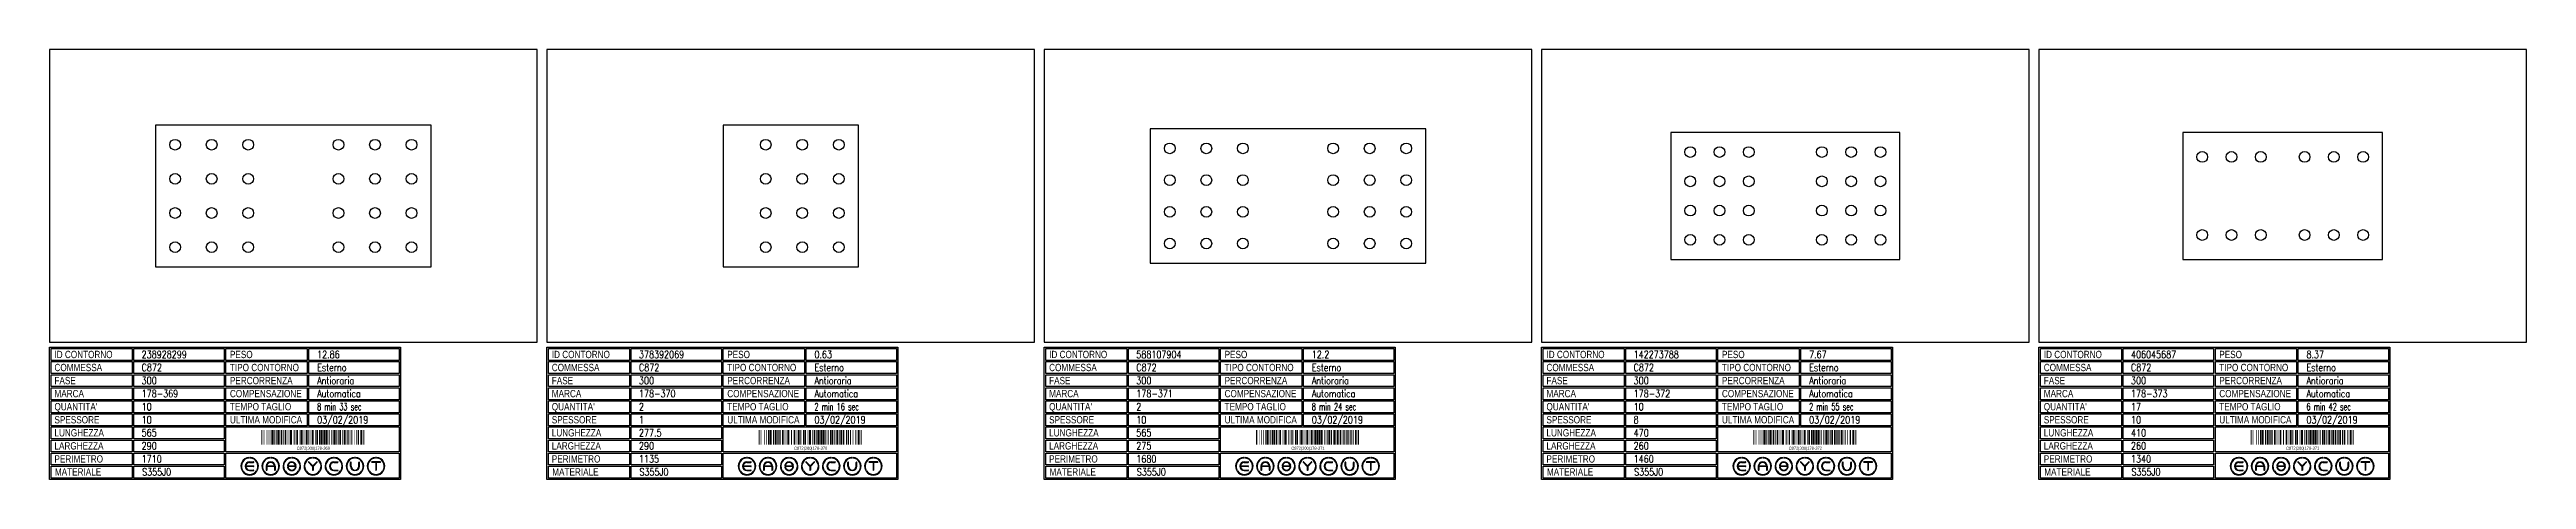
# Model space of a CAD drawing. Header units: millimetres. Extents: x 10000 to 53102, y 10000 to 35064.
# Drawn here: x 10000 to 15080, y 13242 to 14123 of the extents above; entities that cross this region are included whole.
import ezdxf
from ezdxf.enums import TextEntityAlignment as Align

# ---------------------------------------------------------------- set-up
doc = ezdxf.new("R2010")
doc.units = ezdxf.units.MM
doc.styles.add('EasyCutStyle', font='romans.shx', dxfattribs={"width": 0.8})
doc.styles.add('EasyCutStyle1', font='arial.ttf', dxfattribs={"width": 0.8})

# ---------------------------------------------------------------- blocks, each defined once
blk = doc.blocks.new('BlockShape01')
at = {"color": 253}
blk.add_lwpolyline([(0, 0), (720, 0), (720, -271), (0, -271)], close=True, dxfattribs=at)
at = {"color": 2}
for points in [[(3, -2.9), (169.3, -2.9), (169.3, -27.3), (3, -27.3)], [(3, -2.9), (169.3, -2.9), (169.3, -27.3), (3, -27.3)], [(3, -29.6), (169.3, -29.6), (169.3, -54), (3, -54)], [(361.9, -2.9), (528.3, -2.9), (528.3, -27.3), (361.9, -27.3)], [(361.9, -29.6), (528.3, -29.6), (528.3, -54), (361.9, -54)], [(3, -56.4), (169.3, -56.4), (169.3, -80.8), (3, -80.8)], [(3, -83.1), (169.3, -83.1), (169.3, -107.6), (3, -107.6)], [(361.9, -56.4), (528.3, -56.4), (528.3, -80.8), (361.9, -80.8)], [(361.9, -83.1), (528.3, -83.1), (528.3, -107.6), (361.9, -107.6)], [(3, -109.9), (169.3, -109.9), (169.3, -134.3), (3, -134.3)], [(3, -136.7), (169.3, -136.7), (169.3, -161.1), (3, -161.1)], [(361.9, -109.9), (528.3, -109.9), (528.3, -134.3), (361.9, -134.3)], [(361.9, -136.7), (528.3, -136.7), (528.3, -161.1), (361.9, -161.1)], [(3, -163.4), (169.3, -163.4), (169.3, -187.9), (3, -187.9)], [(3, -190.2), (169.3, -190.2), (169.3, -214.6), (3, -214.6)], [(3, -217), (169.3, -217), (169.3, -241.4), (3, -241.4)], [(3, -243.7), (169.3, -243.7), (169.3, -268.1), (3, -268.1)]]:
    blk.add_lwpolyline(points, close=True, dxfattribs=at)
at = {"color": 1}
for points in [[(172.7, -2.9), (358.1, -2.9), (358.1, -27.3), (172.7, -27.3)], [(172.7, -29.6), (358.1, -29.6), (358.1, -54), (172.7, -54)], [(531.6, -2.9), (717, -2.9), (717, -27.3), (531.6, -27.3)], [(531.6, -29.6), (717, -29.6), (717, -54), (531.6, -54)], [(172.7, -56.4), (358.1, -56.4), (358.1, -80.8), (172.7, -80.8)], [(172.7, -83.1), (358.1, -83.1), (358.1, -107.6), (172.7, -107.6)], [(531.6, -56.4), (717, -56.4), (717, -80.8), (531.6, -80.8)], [(531.6, -83.1), (717, -83.1), (717, -107.6), (531.6, -107.6)], [(172.7, -109.9), (358.1, -109.9), (358.1, -134.3), (172.7, -134.3)], [(172.7, -136.7), (358.1, -136.7), (358.1, -161.1), (172.7, -161.1)], [(531.6, -109.9), (717, -109.9), (717, -134.3), (531.6, -134.3)], [(531.6, -136.7), (717, -136.7), (717, -161.1), (531.6, -161.1)], [(172.7, -163.4), (358.1, -163.4), (358.1, -187.9), (172.7, -187.9)], [(172.7, -190.2), (358.1, -190.2), (358.1, -214.6), (172.7, -214.6)], [(361.9, -163.4), (717, -163.4), (717, -214.6), (361.9, -214.6)], [(172.7, -217), (358.1, -217), (358.1, -241.4), (172.7, -241.4)], [(172.7, -243.7), (358.1, -243.7), (358.1, -268.1), (172.7, -268.1)], [(361.9, -217), (717, -217), (717, -268.1), (361.9, -268.1)]]:
    blk.add_lwpolyline(points, close=True, dxfattribs=at)
at = {"color": 161, "style": 'EasyCutStyle1', "width": 0.8}
for s, p in [('COMMESSA', (10.1, -49.1)), ('ID CONTORNO', (10.1, -22.4)), ('TIPO CONTORNO', (370, -49.1)), ('PESO', (370, -22.4)), ('FASE', (10.1, -75.9)), ('MARCA', (10.1, -102.6)), ('COMPENSAZIONE', (370, -102.6)), ('PERCORRENZA', (370, -75.9)), ("QUANTITA'", (10.1, -129.4)), ('SPESSORE', (10.1, -156.2)), ('TEMPO TAGLIO', (370, -129.4)), ('ULTIMA MODIFICA', (370, -156.2)), ('LUNGHEZZA', (10.1, -182.9)), ('LARGHEZZA', (10.1, -209.7)), ('PERIMETRO', (10.1, -236.5)), ('MATERIALE', (11, -263.2))]:
    blk.add_text(s, height=15, dxfattribs=at).set_placement(p)
at = {"style": 'EasyCutStyle'}
for tag, p, width in [('ORDERSHAPE', (188.9, -49.1), 0.8), ('IDSHAPE', (188.9, -22.4), 0.8), ('TYPESHAPE', (548.8, -49.1), 0.8), ('WEIGTHSHAPE', (548.8, -22.4), 0.8), ('PHASESHAPE', (188.9, -75.9), 0.8), ('MKSHAPE', (188.9, -102.6), 0.8), ('JOUSHAPE', (548.8, -75.9), 0.8), ('COMPSHAPE', (548.8, -102.6), 0.8), ('TKSHAPE', (188.9, -156.2), 0.8), ('QTASHAPE', (188.9, -129.4), 0.8), ('TIMECUTSHAPE', (548.8, -129.4), 0.65), ('LASTMODIFYSHAPE', (548.8, -156.2), 0.8), ('LENGTHSHAPE', (188.9, -182.9), 0.8), ('HEIGHTSHAPE', (188.9, -209.7), 0.8), ('PERIMETERSHAPE', (188.9, -236.5), 0.8), ('MATSHAPE', (189.8, -263.2), 0.8)]:
    blk.add_attdef(tag, p, '', height=15, dxfattribs=dict(at, width=width))
blk = doc.blocks.new('Logo')
for color, points in [(140, [(-144.9, -7.2, -1), (-145.9, -7.6, -0.520567), (-131.2, 17.9, -1), (-131.1, 16.9, 0.520567)]), (256, [(-121.7, 0.5), (-137.5, 0.5, -0.394366), (-129.6, 7.9), (-121.7, 7.9, 1), (-121.7, 9), (-129.6, 9, 1), (-129.6, -9), (-121.7, -9, 1), (-121.7, -7.9), (-129.6, -7.9, -0.394366), (-137.5, -0.5), (-121.7, -0.5, 1)]), (140, [(-114.3, -7.2, 1), (-113.3, -7.6, 0.520567), (-128, 17.9, 0.916853), (-128.2, 16.9, 0.043377), (-128.1, 16.9, -0.520567)]), (140, [(-101.7, -7.2, -1), (-102.7, -7.6, -0.520567), (-88, 17.9, -1), (-87.9, 16.9, 0.520567)]), (140, [(-71.1, -7.2, 1), (-70.1, -7.6, 0.520567), (-84.8, 17.9, 1), (-84.9, 16.9, -0.520567)]), (140, [(-58.5, -7.2, -1), (-59.5, -7.6, -0.520567), (-44.8, 17.9, -1), (-44.7, 16.9, 0.520567)]), (256, [(-36.6, -0.5, -0.486114), (-35.5, -1.9, -0.776377), (-50.9, -2, 1), (-51.9, -2.3, 0.776377), (-34.5, -2.1, 0.486114), (-36.6, 0.5), (-49.8, 0.5, -0.486114), (-50.9, 1.9, -0.776377), (-35.5, 2, 1), (-34.5, 2.3, 0.776377), (-51.9, 2.1, 0.486114), (-49.8, -0.5)]), (140, [(-27.9, -7.2, 1), (-26.9, -7.6, 0.520567), (-41.6, 17.9, 1), (-41.7, 16.9, -0.520567)]), (140, [(-15.3, -7.2, -1), (-16.3, -7.6, -0.520567), (-1.6, 17.9, -1), (-1.5, 16.9, 0.520567)]), (256, [(0, 0.8), (-8.1, 8.8, 1), (-8.8, 8.1), (-0.5, -0.2), (-0.5, -7.9, 1), (0.5, -7.9), (0.5, -0.2), (8.8, 8.1, 1), (8.1, 8.8)]), (140, [(15.3, -7.2, 1), (16.3, -7.6, 0.520567), (1.6, 17.9, 1), (1.5, 16.9, -0.520567)]), (140, [(27.9, -7.2, -1), (26.9, -7.6, -0.520567), (41.6, 17.9, -1), (41.7, 16.9, 0.520567)]), (256, [(43.2, -9), (51.1, -9, 1), (51.1, -7.9), (43.2, -7.9, -1), (43.2, 7.9), (51.1, 7.9, 1), (51.1, 9), (43.2, 9, 1)]), (140, [(58.5, -7.2, 1), (59.5, -7.6, 0.520567), (44.8, 17.9, 1), (44.7, 16.9, -0.520567)]), (140, [(71.1, -7.2, -1), (70.1, -7.6, -0.520567), (84.8, 17.9, -1), (84.9, 16.9, 0.520567)]), (256, [(78.5, 0), (78.5, 7.9, 1), (77.4, 7.9), (77.4, 0, 1), (95.4, 0), (95.4, 7.9, 1), (94.3, 7.9), (94.3, 0, -1)]), (140, [(101.7, -7.2, 1), (102.7, -7.6, 0.520567), (88, 17.9, 1), (87.9, 16.9, -0.520567)]), (140, [(114.3, -7.2, -1), (113.3, -7.6, -0.520567), (128, 17.9, -1), (128.1, 16.9, 0.520567)]), (256, [(121.1, 9, 1), (121.1, 7.9), (129.1, 7.9), (129.1, -7.9, 1), (130.1, -7.9), (130.1, 7.9), (138.1, 7.9, 1), (138.1, 9)]), (140, [(144.9, -7.2, 1), (145.9, -7.6, 0.520567), (131.2, 17.9, 1), (131.1, 16.9, -0.520567)]), (140, [(-114.9, -10.3, 1), (-115.7, -9.7, -0.520567), (-143.5, -9.7, 1), (-144.3, -10.3, 0.520567)]), (140, [(-71.7, -10.3, 1), (-72.5, -9.7, -0.520567), (-100.3, -9.7, 1), (-101.1, -10.3, 0.520567)]), (140, [(-28.5, -10.3, 1), (-29.3, -9.7, -0.520567), (-57.1, -9.7, 1), (-57.9, -10.3, 0.520567)]), (140, [(14.7, -10.3, 1), (13.9, -9.7, -0.520567), (-13.9, -9.7, 1), (-14.7, -10.3, 0.520567)]), (140, [(57.9, -10.3, 1), (57.1, -9.7, -0.520567), (29.3, -9.7, 1), (28.5, -10.3, 0.520567)]), (140, [(101.1, -10.3, 1), (100.3, -9.7, -0.520567), (72.5, -9.7, 1), (71.7, -10.3, 0.520567)]), (140, [(144.3, -10.3, 1), (143.5, -9.7, -0.520567), (115.7, -9.7, 1), (114.9, -10.3, 0.520567)])]:
    blk.add_hatch(color=color).paths.add_polyline_path(points)
h = blk.add_hatch(color=256)
h.paths.add_polyline_path([(-78.5, -0.5), (-78.5, -7.9, 1), (-77.4, -7.9), (-77.4, 0, 1), (-95.4, 0), (-95.4, -7.9, 1), (-94.3, -7.9), (-94.3, -0.5)])
h.paths.add_polyline_path([(-94.3, 0.5, -0.933992), (-78.5, 0.5)], flags=16)
for p, q in [((-121.7, 0.5), (-137.5, 0.5)), ((-129.6, 9), (-121.7, 9)), ((-129.6, 7.9), (-121.7, 7.9)), ((-95.4, 0), (-95.4, -7.9)), ((-78.5, 0.5), (-94.3, 0.5)), ((-77.4, 0), (-77.4, -7.9)), ((-36.6, 0.5), (-49.8, 0.5)), ((-0.5, -0.2), (-8.8, 8.1)), ((0, 0.8), (-8.1, 8.8)), ((0, 0.8), (8.1, 8.8)), ((0.5, -0.2), (8.8, 8.1)), ((43.2, 9), (51.1, 9)), ((43.2, 7.9), (51.1, 7.9)), ((77.4, 0), (77.4, 7.9)), ((78.5, 0), (78.5, 7.9)), ((94.3, 0), (94.3, 7.9)), ((95.4, 0), (95.4, 7.9)), ((138.1, 9), (121.1, 9)), ((129.1, 7.9), (121.1, 7.9)), ((129.1, 7.9), (129.1, -7.9)), ((130.1, 7.9), (130.1, -7.9)), ((138.1, 7.9), (130.1, 7.9)), ((-121.7, -0.5), (-137.5, -0.5)), ((-129.6, -7.9), (-121.7, -7.9)), ((-129.6, -9), (-121.7, -9)), ((-94.3, -0.5), (-94.3, -7.9)), ((-78.5, -0.5), (-94.3, -0.5)), ((-78.5, -0.5), (-78.5, -7.9)), ((-36.6, -0.5), (-49.8, -0.5)), ((-0.5, -0.2), (-0.5, -7.9)), ((0.5, -0.2), (0.5, -7.9)), ((43.2, -7.9), (51.1, -7.9)), ((43.2, -9), (51.1, -9))]:
    blk.add_line(p, q)
at = {"color": 140}
for centre, radius, start, end in [((-129.6, 0), 18, 95, 205), ((-129.6, 0), 16.9, 95, 205), ((-131.1, 17.4), 0.54, 275, 95), ((-128.1, 17.4), 0.54, 85, 265), ((-129.6, 0), 16.9, 335, 85), ((-129.6, 0), 18, 335, 85), ((-86.4, 0), 18, 95, 205), ((-86.4, 0), 16.9, 95, 205), ((-87.9, 17.4), 0.54, 275, 95), ((-84.9, 17.4), 0.54, 85, 265), ((-86.4, 0), 16.9, 335, 85), ((-86.4, 0), 18, 335, 85), ((-43.2, 0), 18, 95, 205), ((-43.2, 0), 16.9, 95, 205), ((-44.7, 17.4), 0.54, 275, 95), ((-41.7, 17.4), 0.54, 85, 265), ((-43.2, 0), 16.9, 335, 85), ((-43.2, 0), 18, 335, 85), ((0, 0), 18, 95, 205), ((0, 0), 16.9, 95, 205), ((-1.5, 17.4), 0.54, 275, 95), ((1.5, 17.4), 0.54, 85, 265), ((0, 0), 16.9, 335, 85), ((0, 0), 18, 335, 85), ((43.2, 0), 18, 95, 205), ((43.2, 0), 16.9, 95, 205), ((41.7, 17.4), 0.54, 275, 95), ((44.7, 17.4), 0.54, 85, 265), ((43.2, 0), 16.9, 335, 85), ((43.2, 0), 18, 335, 85), ((86.4, 0), 18, 95, 205), ((86.4, 0), 16.9, 95, 205), ((84.9, 17.4), 0.54, 275, 95), ((87.9, 17.4), 0.54, 85, 265), ((86.4, 0), 16.9, 335, 85), ((86.4, 0), 18, 335, 85), ((129.6, 0), 18, 95, 205), ((129.6, 0), 16.9, 95, 205), ((128.1, 17.4), 0.54, 275, 95), ((131.1, 17.4), 0.54, 85, 265), ((129.6, 0), 16.9, 335, 85), ((129.6, 0), 18, 335, 85), ((-145.4, -7.4), 0.54, 205, 25), ((-143.9, -10), 0.54, 35, 215), ((-129.6, 0), 18, 215, 325), ((-129.6, 0), 16.9, 215, 325), ((-115.3, -10), 0.54, 325, 145), ((-113.8, -7.4), 0.54, 155, 335), ((-102.2, -7.4), 0.54, 205, 25), ((-100.7, -10), 0.54, 35, 215), ((-86.4, 0), 18, 215, 325), ((-86.4, 0), 16.9, 215, 325), ((-72.1, -10), 0.54, 325, 145), ((-70.6, -7.4), 0.54, 155, 335), ((-59, -7.4), 0.54, 205, 25), ((-57.5, -10), 0.54, 35, 215), ((-43.2, 0), 18, 215, 325), ((-43.2, 0), 16.9, 215, 325), ((-28.9, -10), 0.54, 325, 145), ((-27.4, -7.4), 0.54, 155, 335), ((-15.8, -7.4), 0.54, 205, 25), ((-14.3, -10), 0.54, 35, 215), ((0, 0), 18, 215, 325), ((0, 0), 16.9, 215, 325), ((14.3, -10), 0.54, 325, 145), ((15.8, -7.4), 0.54, 155, 335), ((27.4, -7.4), 0.54, 205, 25), ((28.9, -10), 0.54, 35, 215), ((43.2, 0), 18, 215, 325), ((43.2, 0), 16.9, 215, 325), ((57.5, -10), 0.54, 325, 145), ((59, -7.4), 0.54, 155, 335), ((70.6, -7.4), 0.54, 205, 25), ((72.1, -10), 0.54, 35, 215), ((86.4, 0), 18, 215, 325), ((86.4, 0), 16.9, 215, 325), ((100.7, -10), 0.54, 325, 145), ((102.2, -7.4), 0.54, 155, 335), ((113.8, -7.4), 0.54, 205, 25), ((115.3, -10), 0.54, 35, 215), ((129.6, 0), 18, 215, 325), ((129.6, 0), 16.9, 215, 325), ((143.9, -10), 0.54, 325, 145), ((145.4, -7.4), 0.54, 155, 335)]:
    blk.add_arc(centre, radius, start, end, dxfattribs=at)
for centre, radius, start, end in [((-129.6, 0), 9, 90, 270), ((-129.6, 0), 7.92, 90, 176.0904), ((-121.7, 8.5), 0.54, 270, 90), ((-121.7, 0), 0.54, 270, 90), ((-86.4, 0), 9, 0, 180), ((-86.4, 0), 7.92, 3.9096, 176.0904), ((-49.8, 1.6), 2.16, 166.2998, 270), ((-43.2, 0), 9, 15, 166.2998), ((-43.2, 0), 7.92, 15, 166.2998), ((-49.8, 1.6), 1.08, 166.2998, 270), ((-36.6, -1.6), 2.16, 346.2998, 90), ((-35, 2.2), 0.54, 195, 15), ((-8.5, 8.5), 0.54, 45, 225), ((8.5, 8.5), 0.54, 315, 135), ((43.2, 0), 9, 90, 270), ((43.2, 0), 7.92, 90, 270), ((51.1, 8.5), 0.54, 270, 90), ((77.9, 7.9), 0.54, 0, 180), ((86.4, 0), 9, 180, 0), ((86.4, 0), 7.92, 180, 0), ((94.9, 7.9), 0.54, 0, 180), ((121.1, 8.5), 0.54, 90, 270), ((138.1, 8.5), 0.54, 270, 90), ((-129.6, 0), 7.92, 183.9096, 270), ((-121.7, -8.5), 0.54, 270, 90), ((-94.9, -7.9), 0.54, 180, 0), ((-77.9, -7.9), 0.54, 180, 0), ((-51.4, -2.2), 0.54, 15, 195), ((-43.2, 0), 9, 195, 346.2998), ((-43.2, 0), 7.92, 195, 346.2998), ((-36.6, -1.6), 1.08, 346.2998, 90), ((0, -7.9), 0.54, 180, 0), ((51.1, -8.5), 0.54, 270, 90), ((129.6, -7.9), 0.54, 180, 0)]:
    blk.add_arc(centre, radius, start, end)
blk = doc.blocks.new('238928299_128', base_point=(322.5, -375))
at = {"linetype": 'Continuous'}
for points, const_width in [([(323.5, -375), (323.5, -345)], 2), ([(326, -375), (326, -345)], 1), ([(329, -375), (329, -345)], 1), ([(334, -375), (334, -345)], 1), ([(338, -375), (338, -345)], 1), ([(342.5, -375), (342.5, -345)], 2), ([(346, -375), (346, -345)], 3), ([(349, -375), (349, -345)], 1), ([(352.5, -375), (352.5, -345)], 2), ([(357, -375), (357, -345)], 3), ([(360.5, -375), (360.5, -345)], 2), ([(364, -375), (364, -345)], 3), ([(367.5, -375), (367.5, -345)], 2), ([(372, -375), (372, -345)], 3), ([(376, -375), (376, -345)], 1), ([(378, -375), (378, -345)], 1), ([(380, -375), (380, -345)], 1), ([(383.5, -375), (383.5, -345)], 4), ([(389.5, -375), (389.5, -345)], 2), ([(393, -375), (393, -345)], 1), ([(396, -375), (396, -345)], 3), ([(400, -375), (400, -345)], 1), ([(404, -375), (404, -345)], 3), ([(407.5, -375), (407.5, -345)], 2), ([(411, -375), (411, -345)], 1), ([(415, -375), (415, -345)], 3), ([(418.5, -375), (418.5, -345)], 2), ([(422, -375), (422, -345)], 1), ([(424, -375), (424, -345)], 1), ([(427.5, -375), (427.5, -345)], 4), ([(433, -375), (433, -345)], 1), ([(437, -375), (437, -345)], 3), ([(441.5, -375), (441.5, -345)], 2), ([(445, -375), (445, -345)], 3), ([(448.5, -375), (448.5, -345)], 2), ([(452, -375), (452, -345)], 3), ([(456, -375), (456, -345)], 3), ([(459, -375), (459, -345)], 1), ([(462.5, -375), (462.5, -345)], 2), ([(466, -375), (466, -345)], 1), ([(469.5, -375), (469.5, -345)], 2), ([(473, -375), (473, -345)], 3), ([(477.5, -375), (477.5, -345)], 2), ([(481, -375), (481, -345)], 1), ([(484, -375), (484, -345)], 3), ([(488.5, -375), (488.5, -345)], 2), ([(493, -375), (493, -345)], 3), ([(496, -375), (496, -345)], 1), ([(500, -375), (500, -345)], 3), ([(504, -375), (504, -345)], 1), ([(506.5, -375), (506.5, -345)], 2), ([(510, -375), (510, -345)], 1), ([(514, -375), (514, -345)], 1), ([(518.5, -375), (518.5, -345)], 2), ([(521.5, -375), (521.5, -345)], 2), ([(527, -375), (527, -345)], 3), ([(530, -375), (530, -345)], 1), ([(532.5, -375), (532.5, -345)], 2)]:
    blk.add_lwpolyline(points, dxfattribs=dict(at, const_width=const_width))
blk.add_text('C872|300|178-369', height=6).set_placement((429, -385.5), align=Align.CENTER)
blk = doc.blocks.new('378392069_128', base_point=(178.75, -375))
at = {"linetype": 'Continuous'}
for points, const_width in [([(179.75, -375), (179.75, -345)], 2), ([(182.25, -375), (182.25, -345)], 1), ([(185.25, -375), (185.25, -345)], 1), ([(190.25, -375), (190.25, -345)], 1), ([(194.25, -375), (194.25, -345)], 1), ([(198.75, -375), (198.75, -345)], 2), ([(202.25, -375), (202.25, -345)], 3), ([(205.25, -375), (205.25, -345)], 1), ([(208.75, -375), (208.75, -345)], 2), ([(213.25, -375), (213.25, -345)], 3), ([(216.75, -375), (216.75, -345)], 2), ([(220.25, -375), (220.25, -345)], 3), ([(223.75, -375), (223.75, -345)], 2), ([(228.25, -375), (228.25, -345)], 3), ([(232.25, -375), (232.25, -345)], 1), ([(234.25, -375), (234.25, -345)], 1), ([(236.25, -375), (236.25, -345)], 1), ([(239.75, -375), (239.75, -345)], 4), ([(245.75, -375), (245.75, -345)], 2), ([(249.25, -375), (249.25, -345)], 1), ([(252.25, -375), (252.25, -345)], 3), ([(256.25, -375), (256.25, -345)], 1), ([(260.25, -375), (260.25, -345)], 3), ([(263.75, -375), (263.75, -345)], 2), ([(267.25, -375), (267.25, -345)], 1), ([(271.25, -375), (271.25, -345)], 3), ([(274.75, -375), (274.75, -345)], 2), ([(278.25, -375), (278.25, -345)], 1), ([(280.25, -375), (280.25, -345)], 1), ([(283.75, -375), (283.75, -345)], 4), ([(289.25, -375), (289.25, -345)], 1), ([(293.25, -375), (293.25, -345)], 3), ([(297.75, -375), (297.75, -345)], 2), ([(301.25, -375), (301.25, -345)], 3), ([(304.75, -375), (304.75, -345)], 2), ([(308.25, -375), (308.25, -345)], 3), ([(312.25, -375), (312.25, -345)], 3), ([(315.25, -375), (315.25, -345)], 1), ([(318.75, -375), (318.75, -345)], 2), ([(322.25, -375), (322.25, -345)], 1), ([(325.75, -375), (325.75, -345)], 2), ([(329.25, -375), (329.25, -345)], 3), ([(333.75, -375), (333.75, -345)], 2), ([(337.25, -375), (337.25, -345)], 1), ([(340.25, -375), (340.25, -345)], 3), ([(345.25, -375), (345.25, -345)], 3), ([(348.75, -375), (348.75, -345)], 2), ([(352.25, -375), (352.25, -345)], 3), ([(355.25, -375), (355.25, -345)], 1), ([(359.25, -375), (359.25, -345)], 3), ([(362.75, -375), (362.75, -345)], 2), ([(366.75, -375), (366.75, -345)], 2), ([(370.25, -375), (370.25, -345)], 1), ([(373.25, -375), (373.25, -345)], 1), ([(377.75, -375), (377.75, -345)], 2), ([(383.25, -375), (383.25, -345)], 3), ([(386.25, -375), (386.25, -345)], 1), ([(388.75, -375), (388.75, -345)], 2)]:
    blk.add_lwpolyline(points, dxfattribs=dict(at, const_width=const_width))
blk.add_text('C872|300|178-370', height=6).set_placement((285.25, -385.5), align=Align.CENTER)
blk = doc.blocks.new('588107904_128', base_point=(322.5, -382.5))
at = {"linetype": 'Continuous'}
for points, const_width in [([(323.5, -382.5), (323.5, -352.5)], 2), ([(326, -382.5), (326, -352.5)], 1), ([(329, -382.5), (329, -352.5)], 1), ([(334, -382.5), (334, -352.5)], 1), ([(338, -382.5), (338, -352.5)], 1), ([(342.5, -382.5), (342.5, -352.5)], 2), ([(346, -382.5), (346, -352.5)], 3), ([(349, -382.5), (349, -352.5)], 1), ([(352.5, -382.5), (352.5, -352.5)], 2), ([(357, -382.5), (357, -352.5)], 3), ([(360.5, -382.5), (360.5, -352.5)], 2), ([(364, -382.5), (364, -352.5)], 3), ([(367.5, -382.5), (367.5, -352.5)], 2), ([(372, -382.5), (372, -352.5)], 3), ([(376, -382.5), (376, -352.5)], 1), ([(378, -382.5), (378, -352.5)], 1), ([(380, -382.5), (380, -352.5)], 1), ([(383.5, -382.5), (383.5, -352.5)], 4), ([(389.5, -382.5), (389.5, -352.5)], 2), ([(393, -382.5), (393, -352.5)], 1), ([(396, -382.5), (396, -352.5)], 3), ([(400, -382.5), (400, -352.5)], 1), ([(404, -382.5), (404, -352.5)], 3), ([(407.5, -382.5), (407.5, -352.5)], 2), ([(411, -382.5), (411, -352.5)], 1), ([(415, -382.5), (415, -352.5)], 3), ([(418.5, -382.5), (418.5, -352.5)], 2), ([(422, -382.5), (422, -352.5)], 1), ([(424, -382.5), (424, -352.5)], 1), ([(427.5, -382.5), (427.5, -352.5)], 4), ([(433, -382.5), (433, -352.5)], 1), ([(437, -382.5), (437, -352.5)], 3), ([(441.5, -382.5), (441.5, -352.5)], 2), ([(445, -382.5), (445, -352.5)], 3), ([(448.5, -382.5), (448.5, -352.5)], 2), ([(452, -382.5), (452, -352.5)], 3), ([(456, -382.5), (456, -352.5)], 3), ([(459, -382.5), (459, -352.5)], 1), ([(462.5, -382.5), (462.5, -352.5)], 2), ([(466, -382.5), (466, -352.5)], 1), ([(469.5, -382.5), (469.5, -352.5)], 2), ([(473, -382.5), (473, -352.5)], 3), ([(477.5, -382.5), (477.5, -352.5)], 2), ([(481, -382.5), (481, -352.5)], 1), ([(484, -382.5), (484, -352.5)], 3), ([(489, -382.5), (489, -352.5)], 3), ([(492.5, -382.5), (492.5, -352.5)], 2), ([(496, -382.5), (496, -352.5)], 3), ([(499, -382.5), (499, -352.5)], 1), ([(503, -382.5), (503, -352.5)], 3), ([(507.5, -382.5), (507.5, -352.5)], 2), ([(511, -382.5), (511, -352.5)], 3), ([(515, -382.5), (515, -352.5)], 1), ([(517.5, -382.5), (517.5, -352.5)], 2), ([(521.5, -382.5), (521.5, -352.5)], 2), ([(527, -382.5), (527, -352.5)], 3), ([(530, -382.5), (530, -352.5)], 1), ([(532.5, -382.5), (532.5, -352.5)], 2)]:
    blk.add_lwpolyline(points, dxfattribs=dict(at, const_width=const_width))
blk.add_text('C872|300|178-371', height=6).set_placement((429, -393), align=Align.CENTER)
blk = doc.blocks.new('142273788_128', base_point=(275, -390))
at = {"linetype": 'Continuous'}
for points, const_width in [([(276, -390), (276, -360)], 2), ([(278.5, -390), (278.5, -360)], 1), ([(281.5, -390), (281.5, -360)], 1), ([(286.5, -390), (286.5, -360)], 1), ([(290.5, -390), (290.5, -360)], 1), ([(295, -390), (295, -360)], 2), ([(298.5, -390), (298.5, -360)], 3), ([(301.5, -390), (301.5, -360)], 1), ([(305, -390), (305, -360)], 2), ([(309.5, -390), (309.5, -360)], 3), ([(313, -390), (313, -360)], 2), ([(316.5, -390), (316.5, -360)], 3), ([(320, -390), (320, -360)], 2), ([(324.5, -390), (324.5, -360)], 3), ([(328.5, -390), (328.5, -360)], 1), ([(330.5, -390), (330.5, -360)], 1), ([(332.5, -390), (332.5, -360)], 1), ([(336, -390), (336, -360)], 4), ([(342, -390), (342, -360)], 2), ([(345.5, -390), (345.5, -360)], 1), ([(348.5, -390), (348.5, -360)], 3), ([(352.5, -390), (352.5, -360)], 1), ([(356.5, -390), (356.5, -360)], 3), ([(360, -390), (360, -360)], 2), ([(363.5, -390), (363.5, -360)], 1), ([(367.5, -390), (367.5, -360)], 3), ([(371, -390), (371, -360)], 2), ([(374.5, -390), (374.5, -360)], 1), ([(376.5, -390), (376.5, -360)], 1), ([(380, -390), (380, -360)], 4), ([(385.5, -390), (385.5, -360)], 1), ([(389.5, -390), (389.5, -360)], 3), ([(394, -390), (394, -360)], 2), ([(397.5, -390), (397.5, -360)], 3), ([(401, -390), (401, -360)], 2), ([(404.5, -390), (404.5, -360)], 3), ([(408.5, -390), (408.5, -360)], 3), ([(411.5, -390), (411.5, -360)], 1), ([(415, -390), (415, -360)], 2), ([(418.5, -390), (418.5, -360)], 1), ([(422, -390), (422, -360)], 2), ([(425.5, -390), (425.5, -360)], 3), ([(430, -390), (430, -360)], 2), ([(433.5, -390), (433.5, -360)], 1), ([(436.5, -390), (436.5, -360)], 3), ([(441.5, -390), (441.5, -360)], 3), ([(445, -390), (445, -360)], 2), ([(448.5, -390), (448.5, -360)], 3), ([(452, -390), (452, -360)], 2), ([(456.5, -390), (456.5, -360)], 3), ([(460.5, -390), (460.5, -360)], 1), ([(463, -390), (463, -360)], 2), ([(467.5, -390), (467.5, -360)], 1), ([(471.5, -390), (471.5, -360)], 1), ([(474, -390), (474, -360)], 2), ([(479.5, -390), (479.5, -360)], 3), ([(482.5, -390), (482.5, -360)], 1), ([(485, -390), (485, -360)], 2)]:
    blk.add_lwpolyline(points, dxfattribs=dict(at, const_width=const_width))
blk.add_text('C872|300|178-372', height=6).set_placement((381.5, -400.5), align=Align.CENTER)
blk = doc.blocks.new('406045687_128', base_point=(245, -390))
at = {"linetype": 'Continuous'}
for points, const_width in [([(246, -390), (246, -360)], 2), ([(248.5, -390), (248.5, -360)], 1), ([(251.5, -390), (251.5, -360)], 1), ([(256.5, -390), (256.5, -360)], 1), ([(260.5, -390), (260.5, -360)], 1), ([(265, -390), (265, -360)], 2), ([(268.5, -390), (268.5, -360)], 3), ([(271.5, -390), (271.5, -360)], 1), ([(275, -390), (275, -360)], 2), ([(279.5, -390), (279.5, -360)], 3), ([(283, -390), (283, -360)], 2), ([(286.5, -390), (286.5, -360)], 3), ([(290, -390), (290, -360)], 2), ([(294.5, -390), (294.5, -360)], 3), ([(298.5, -390), (298.5, -360)], 1), ([(300.5, -390), (300.5, -360)], 1), ([(302.5, -390), (302.5, -360)], 1), ([(306, -390), (306, -360)], 4), ([(312, -390), (312, -360)], 2), ([(315.5, -390), (315.5, -360)], 1), ([(318.5, -390), (318.5, -360)], 3), ([(322.5, -390), (322.5, -360)], 1), ([(326.5, -390), (326.5, -360)], 3), ([(330, -390), (330, -360)], 2), ([(333.5, -390), (333.5, -360)], 1), ([(337.5, -390), (337.5, -360)], 3), ([(341, -390), (341, -360)], 2), ([(344.5, -390), (344.5, -360)], 1), ([(346.5, -390), (346.5, -360)], 1), ([(350, -390), (350, -360)], 4), ([(355.5, -390), (355.5, -360)], 1), ([(359.5, -390), (359.5, -360)], 3), ([(364, -390), (364, -360)], 2), ([(367.5, -390), (367.5, -360)], 3), ([(371, -390), (371, -360)], 2), ([(374.5, -390), (374.5, -360)], 3), ([(378.5, -390), (378.5, -360)], 3), ([(381.5, -390), (381.5, -360)], 1), ([(385, -390), (385, -360)], 2), ([(388.5, -390), (388.5, -360)], 1), ([(392, -390), (392, -360)], 2), ([(395.5, -390), (395.5, -360)], 3), ([(400, -390), (400, -360)], 2), ([(403.5, -390), (403.5, -360)], 1), ([(406.5, -390), (406.5, -360)], 3), ([(411.5, -390), (411.5, -360)], 3), ([(415, -390), (415, -360)], 2), ([(418.5, -390), (418.5, -360)], 3), ([(422, -390), (422, -360)], 2), ([(425.5, -390), (425.5, -360)], 1), ([(428.5, -390), (428.5, -360)], 3), ([(433.5, -390), (433.5, -360)], 3), ([(437, -390), (437, -360)], 2), ([(439.5, -390), (439.5, -360)], 1), ([(444, -390), (444, -360)], 2), ([(449.5, -390), (449.5, -360)], 3), ([(452.5, -390), (452.5, -360)], 1), ([(455, -390), (455, -360)], 2)]:
    blk.add_lwpolyline(points, dxfattribs=dict(at, const_width=const_width))
blk.add_text('C872|300|178-373', height=6).set_placement((351.5, -400.5), align=Align.CENTER)

msp = doc.modelspace()

# ---------------------------------------------------------------- linework, layer by layer
for p, q in [((11000, 14123), (10000, 14123)), ((10000, 14123), (10000, 13523)), ((11000, 13523), (11000, 14123)), ((12020, 14123), (11020, 14123)), ((11020, 14123), (11020, 13523)), ((12020, 13523), (12020, 14123)), ((13040, 14123), (12040, 14123)), ((12040, 14123), (12040, 13523)), ((13040, 13523), (13040, 14123)), ((14060, 14123), (13060, 14123)), ((13060, 14123), (13060, 13523)), ((14060, 13523), (14060, 14123)), ((15080, 14123), (14080, 14123)), ((14080, 14123), (14080, 13523)), ((15080, 13523), (15080, 14123)), ((10000, 13523), (11000, 13523)), ((11020, 13523), (12020, 13523)), ((12040, 13523), (13040, 13523)), ((13060, 13523), (14060, 13523)), ((14080, 13523), (15080, 13523))]:
    msp.add_line(p, q)
at = {"color": 2}
for points in [[(10217.5, 13678), (10782.5, 13678), (10782.5, 13968), (10217.5, 13968)], [(11381.3, 13678), (11658.8, 13678), (11658.8, 13968), (11381.3, 13968)], [(12257.5, 13685.5), (12822.5, 13685.5), (12822.5, 13960.5), (12257.5, 13960.5)], [(13325, 13693), (13795, 13693), (13795, 13953), (13325, 13953)], [(14375, 13693), (14785, 13693), (14785, 13953), (14375, 13953)]]:
    msp.add_lwpolyline(points, close=True, dxfattribs=at)
at = {"color": 4}
for centre in [(10257.5, 13928), (10332.5, 13928), (10407.5, 13928), (10592.5, 13928), (10667.5, 13928), (10742.5, 13928), (11468.8, 13928), (11543.8, 13928), (11618.8, 13928), (12297.5, 13920.5), (12372.5, 13920.5), (12447.5, 13920.5), (12632.5, 13920.5), (12707.5, 13920.5), (12782.5, 13920.5), (13365, 13913), (13425, 13913), (13485, 13913), (13635, 13913), (13695, 13913), (13755, 13913), (10257.5, 13858), (10332.5, 13858), (10407.5, 13858), (10592.5, 13858), (10667.5, 13858), (10742.5, 13858), (11468.8, 13858), (11543.8, 13858), (11618.8, 13858), (14415, 13903), (14475, 13903), (14535, 13903), (14625, 13903), (14685, 13903), (14745, 13903), (12297.5, 13855.5), (12372.5, 13855.5), (12447.5, 13855.5), (12632.5, 13855.5), (12707.5, 13855.5), (12782.5, 13855.5), (13365, 13853), (13425, 13853), (13485, 13853), (13635, 13853), (13695, 13853), (13755, 13853), (10257.5, 13788), (10332.5, 13788), (10407.5, 13788), (10592.5, 13788), (10667.5, 13788), (10742.5, 13788), (11468.8, 13788), (11543.8, 13788), (11618.8, 13788), (12297.5, 13790.5), (12372.5, 13790.5), (12447.5, 13790.5), (12632.5, 13790.5), (12707.5, 13790.5), (12782.5, 13790.5), (13365, 13793), (13425, 13793), (13485, 13793), (13635, 13793), (13695, 13793), (13755, 13793), (10257.5, 13718), (10332.5, 13718), (10407.5, 13718), (10592.5, 13718), (10667.5, 13718), (10742.5, 13718), (11468.8, 13718), (11543.8, 13718), (11618.8, 13718), (12297.5, 13725.5), (12372.5, 13725.5), (12447.5, 13725.5), (12632.5, 13725.5), (12707.5, 13725.5), (12782.5, 13725.5), (13365, 13733), (13425, 13733), (13485, 13733), (13635, 13733), (13695, 13733), (13755, 13733), (14415, 13743), (14475, 13743), (14535, 13743), (14625, 13743), (14685, 13743), (14745, 13743)]:
    msp.add_circle(centre, 11, dxfattribs=at)

# ---------------------------------------------------------------- block references
for p, values in [((10000, 13513), {'IDSHAPE': '238928299', 'ORDERSHAPE': 'C872', 'PHASESHAPE': '300', 'MKSHAPE': '178-369', 'TKSHAPE': '10', 'LENGTHSHAPE': '565', 'HEIGHTSHAPE': '290', 'MATSHAPE': 'S355J0', 'LASTMODIFYSHAPE': '03/02/2019', 'PERIMETERSHAPE': '1710', 'WEIGTHSHAPE': '12.86', 'TYPESHAPE': 'Esterno', 'JOUSHAPE': 'Antioraria', 'COMPSHAPE': 'Automatica', 'TIMECUTSHAPE': '8 min 33 sec', 'QTASHAPE': '10'}), ((11020, 13513), {'IDSHAPE': '378392069', 'ORDERSHAPE': 'C872', 'PHASESHAPE': '300', 'MKSHAPE': '178-370', 'TKSHAPE': '1', 'LENGTHSHAPE': '277.5', 'HEIGHTSHAPE': '290', 'MATSHAPE': 'S355J0', 'LASTMODIFYSHAPE': '03/02/2019', 'PERIMETERSHAPE': '1135', 'WEIGTHSHAPE': '0.63', 'TYPESHAPE': 'Esterno', 'JOUSHAPE': 'Antioraria', 'COMPSHAPE': 'Automatica', 'TIMECUTSHAPE': '2 min 16 sec', 'QTASHAPE': '2'}), ((12040, 13513), {'IDSHAPE': '588107904', 'ORDERSHAPE': 'C872', 'PHASESHAPE': '300', 'MKSHAPE': '178-371', 'TKSHAPE': '10', 'LENGTHSHAPE': '565', 'HEIGHTSHAPE': '275', 'MATSHAPE': 'S355J0', 'LASTMODIFYSHAPE': '03/02/2019', 'PERIMETERSHAPE': '1680', 'WEIGTHSHAPE': '12.2', 'TYPESHAPE': 'Esterno', 'JOUSHAPE': 'Antioraria', 'COMPSHAPE': 'Automatica', 'TIMECUTSHAPE': '8 min 24 sec', 'QTASHAPE': '2'}), ((13060, 13513), {'IDSHAPE': '142273788', 'ORDERSHAPE': 'C872', 'PHASESHAPE': '300', 'MKSHAPE': '178-372', 'TKSHAPE': '8', 'LENGTHSHAPE': '470', 'HEIGHTSHAPE': '260', 'MATSHAPE': 'S355J0', 'LASTMODIFYSHAPE': '03/02/2019', 'PERIMETERSHAPE': '1460', 'WEIGTHSHAPE': '7.67', 'TYPESHAPE': 'Esterno', 'JOUSHAPE': 'Antioraria', 'COMPSHAPE': 'Automatica', 'TIMECUTSHAPE': '2 min 55 sec', 'QTASHAPE': '10'}), ((14080, 13513), {'IDSHAPE': '406045687', 'ORDERSHAPE': 'C872', 'PHASESHAPE': '300', 'MKSHAPE': '178-373', 'TKSHAPE': '10', 'LENGTHSHAPE': '410', 'HEIGHTSHAPE': '260', 'MATSHAPE': 'S355J0', 'LASTMODIFYSHAPE': '03/02/2019', 'PERIMETERSHAPE': '1340', 'WEIGTHSHAPE': '8.37', 'TYPESHAPE': 'Esterno', 'JOUSHAPE': 'Antioraria', 'COMPSHAPE': 'Automatica', 'TIMECUTSHAPE': '6 min 42 sec', 'QTASHAPE': '17'})]:
    msp.add_blockref('BlockShape01', p).add_auto_attribs(values)
for name, p in [('238928299_128', (10434.5, 13313.5)), ('378392069_128', (11454.5, 13313.5)), ('588107904_128', (12474.5, 13313.5)), ('142273788_128', (13494.5, 13313.5)), ('406045687_128', (14514.5, 13313.5)), ('Logo', (10540, 13269)), ('Logo', (11560, 13269)), ('Logo', (12580, 13269)), ('Logo', (13600, 13269)), ('Logo', (14620, 13269))]:
    msp.add_blockref(name, p)

doc.saveas('drawing.dxf')
